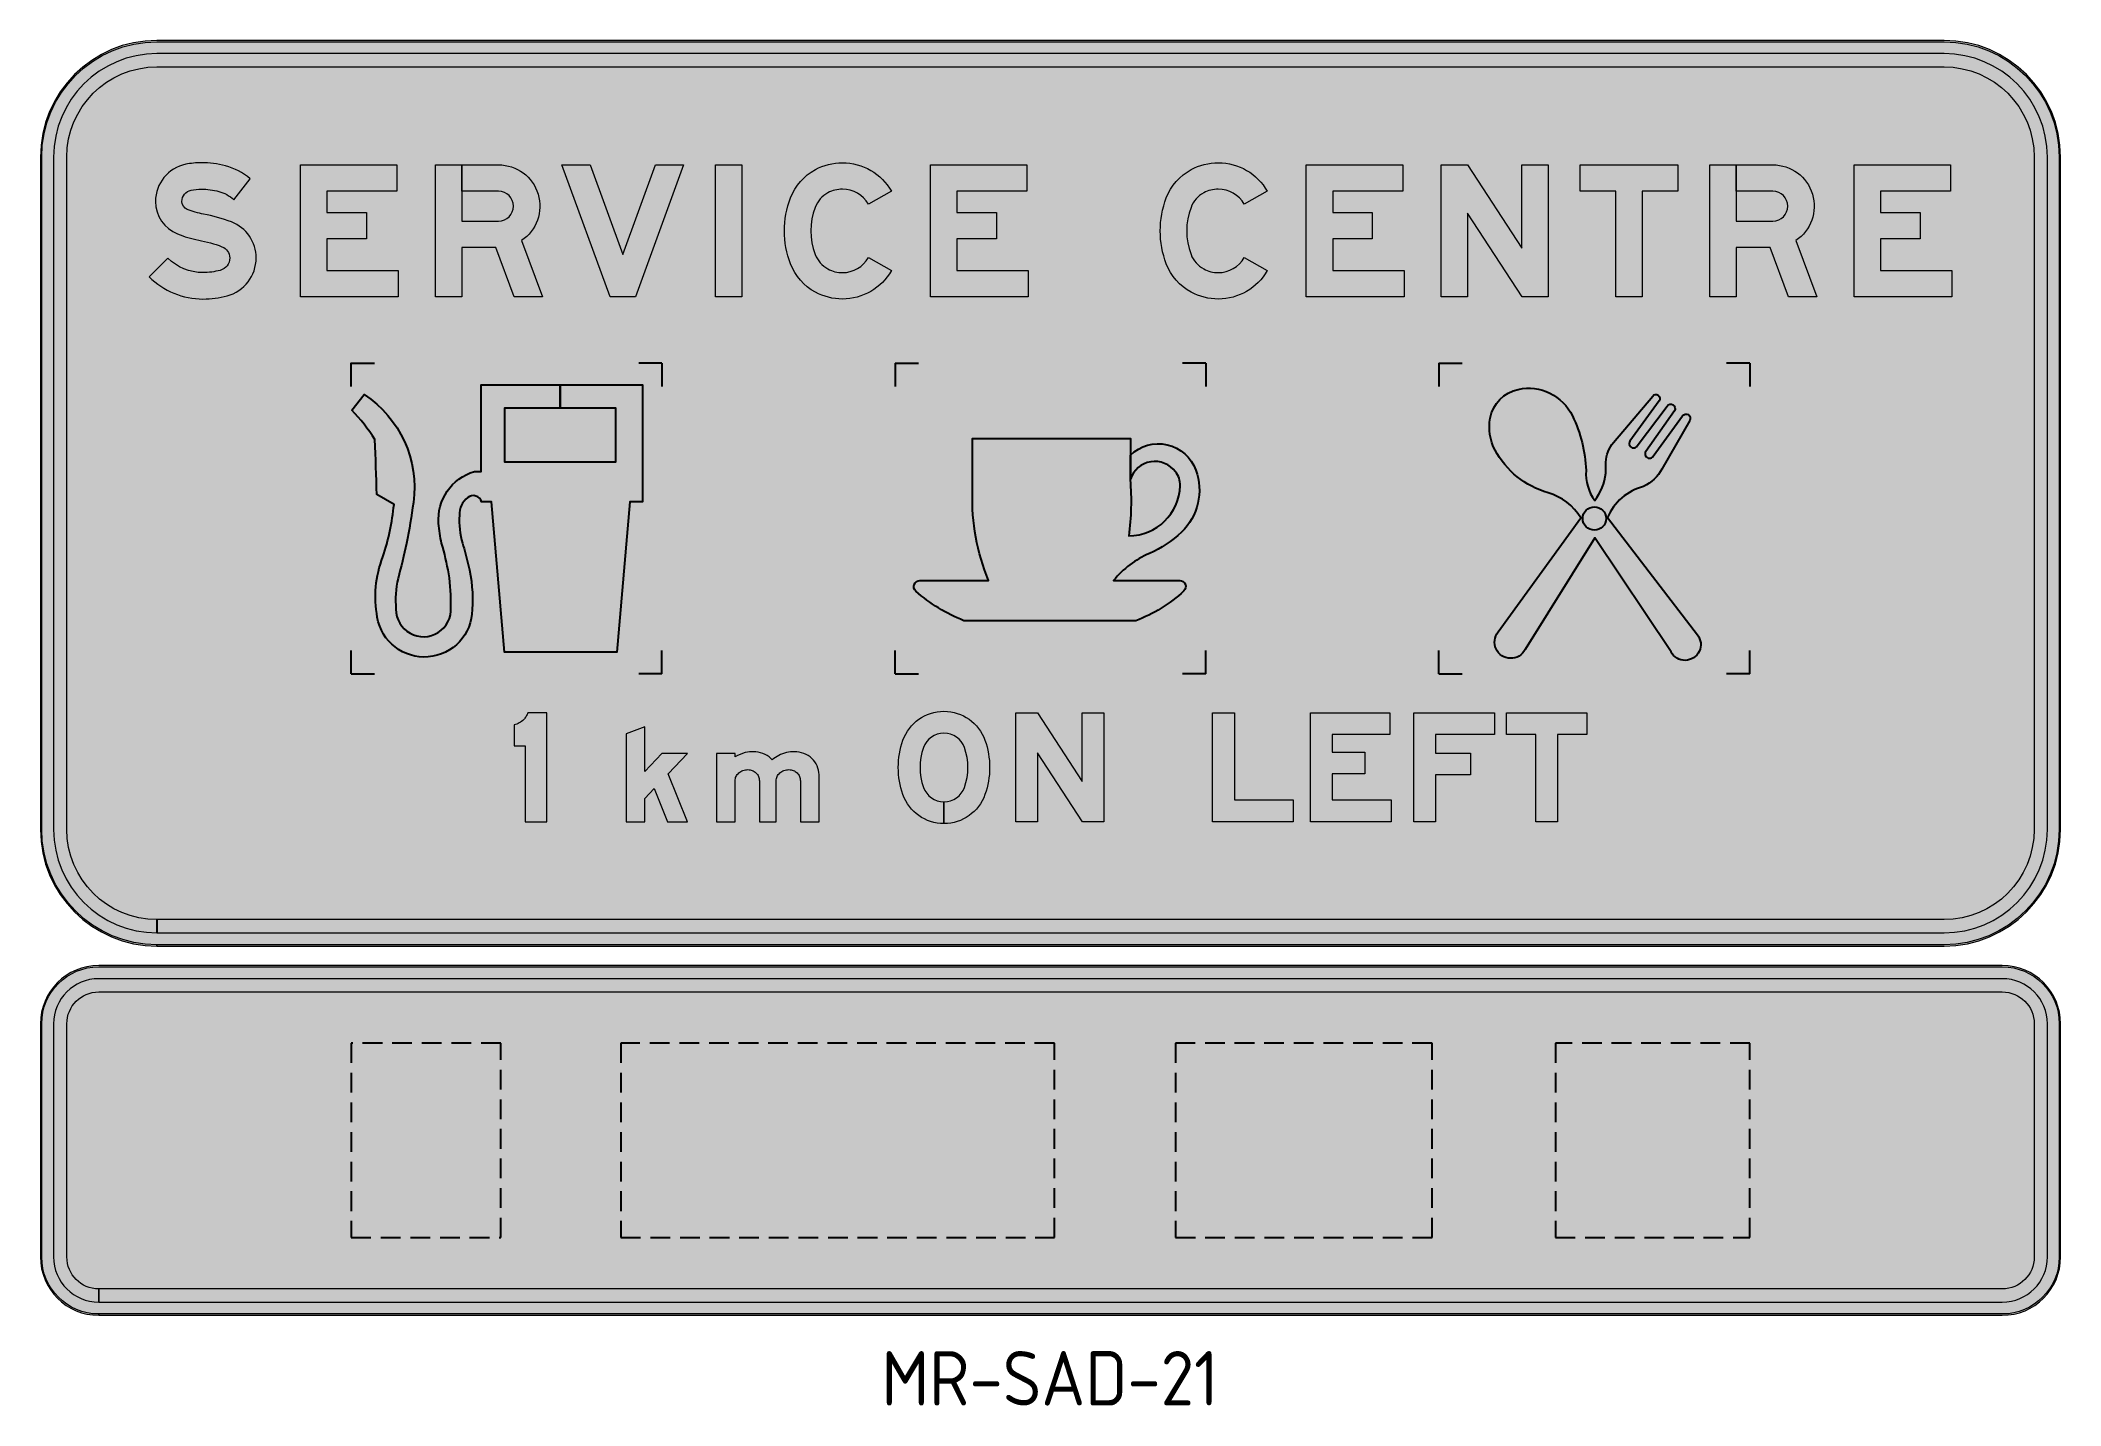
# Model space of a CAD drawing. Header units: millimetres. Extents: x 3270 to 3400, y 511 to 599.
import ezdxf

# ---------------------------------------------------------------- set-up
doc = ezdxf.new("R2010")
doc.units = ezdxf.units.MM
doc.linetypes.add('DASHED', pattern=[19.049999999999997, 12.7, -6.35])
for name, color, linetype in [('DIM', 1, 'Continuous'), ('L25', 1, 'Continuous'), ('White Colour Layer', 255, 'DASHED'), ('Wipeout Frame & Hatch Boundary', 153, 'Continuous')]:
    doc.layers.add(name, color=color, linetype=linetype)
for name, color, linetype, lineweight in [('GSCOLORFILL', 7, 'Continuous', 0), ('GSDIMS', 7, 'Continuous', 0), ('GSOUTLINE', 3, 'Continuous', 0)]:
    doc.layers.add(name, color=color, linetype=linetype, lineweight=lineweight)
doc.layers.get('GSOUTLINE').off()
doc.styles.add('T35', font='isocp2.shx', dxfattribs={"height": 3.5})

msp = doc.modelspace()

# ---------------------------------------------------------------- texts
at = {"layer": 'DIM', "color": 3, "insert": (3334.674619135959, 514.2012841233891), "char_height": 3.5, "width": 16.42482756211029, "attachment_point": 2, "style": 'T35'}
msp.add_mtext('MR-SAD-21', dxfattribs=at)

# ---------------------------------------------------------------- blocks, each defined once
blk = doc.blocks.new('*U36')
at = {"layer": 'GSCOLORFILL', "true_color": 0x165788, "transparency": 33554687}
for points in [[(-2300, -1165), (2300, -1165, 0.414213562373095), (2600, -864.9999999999995), (2600, 865.0000000000014, 0.414213562373095), (2300, 1165.000000000001), (-2300, 1165.000000000002, 0.414213562373095), (-2600, 865.0000000000018), (-2600.000000000001, -864.9999999999991, 0.414213562373095)], [(-2299.966, -1165), (2300, -1165, 0.414213562373095), (2600, -864.9999999999995), (2600, 865.0000000000009, 0.414213562373095), (2300, 1165.000000000001), (-2300, 1165.000000000001, 0.414213562373095), (-2600, 865.0000000000014), (-2600.000000000001, -864.9999999999991, 0.414213562373095), (-2300.000000000001, -1164.999999999999), (-2300, -1161.599999999999, -0.414213562373095), (-2596.6, -864.9999999999995), (-2596.6, 865.0000000000009, -0.414213562373095), (-2300, 1161.600000000001), (2300, 1161.600000000001, -0.414213562373095), (2596.6, 865.0000000000009), (2596.6, -864.9999999999995, -0.414213562373095), (2300, -1161.599999999999), (-2299.966, -1161.599999999999)]]:
    blk.add_hatch(color=146, dxfattribs=at).paths.add_polyline_path(points)
at = {"layer": 'GSCOLORFILL', "transparency": 33554687}
blk.add_hatch(color=7, dxfattribs=at).paths.add_polyline_path([(-2299.660000000001, -1131), (2300, -1131, 0.414213562373095), (2566, -864.9999999999995), (2566, 865.0000000000009, 0.414213562373095), (2300, 1131.000000000001), (-2300, 1131.000000000001, 0.414213562373095), (-2566, 865.0000000000014), (-2566.000000000001, -864.9999999999991, 0.414213562373095), (-2300.000000000001, -1130.999999999999), (-2300, -1097, -0.414213562373095), (-2532, -864.9999999999995), (-2532, 865.0000000000009, -0.414213562373095), (-2300, 1097.000000000001), (2300, 1097.000000000001, -0.414213562373095), (2532, 865.0000000000009), (2532, -864.9999999999995, -0.414213562373095), (2300, -1097), (-2299.660000000001, -1096.999999999999)])
at = {"layer": 'GSCOLORFILL', "color": 146, "linetype": 'Continuous', "true_color": 0x165788, "transparency": 33554687}
for points in [[(-2300, -1165), (2300, -1165, 0.414213562373095), (2600, -864.9999999999995), (2600, 865.0000000000014, 0.414213562373095), (2300, 1165.000000000001), (-2300, 1165.000000000002, 0.414213562373095), (-2600, 865.0000000000018), (-2600.000000000001, -864.9999999999991, 0.414213562373095), (-2300.000000000001, -1164.999999999999)], [(-2299.966, -1165), (2300, -1165, 0.414213562373095), (2600, -864.9999999999995), (2600, 865.0000000000009, 0.414213562373095), (2300, 1165.000000000001), (-2300, 1165.000000000001, 0.414213562373095), (-2600, 865.0000000000014), (-2600.000000000001, -864.9999999999991, 0.414213562373095), (-2300.000000000001, -1164.999999999999), (-2300, -1161.599999999999, -0.414213562373095), (-2596.6, -864.9999999999995), (-2596.6, 865.0000000000009, -0.414213562373095), (-2300, 1161.600000000001), (2300, 1161.600000000001, -0.414213562373095), (2596.6, 865.0000000000009), (2596.6, -864.9999999999995, -0.414213562373095), (2300, -1161.599999999999), (-2299.966, -1161.599999999999), (-2299.966, -1165)]]:
    blk.add_lwpolyline(points, format="xyb", close=True, dxfattribs=at).dxf.unprotected_set("ltscale", 0)
at = {"layer": 'GSCOLORFILL', "color": 7, "linetype": 'Continuous', "transparency": 33554687}
blk.add_lwpolyline([(-2299.660000000001, -1131), (2300, -1131, 0.414213562373095), (2566, -864.9999999999995), (2566, 865.0000000000009, 0.414213562373095), (2300, 1131.000000000001), (-2300, 1131.000000000001, 0.414213562373095), (-2566, 865.0000000000014), (-2566.000000000001, -864.9999999999991, 0.414213562373095), (-2300.000000000001, -1130.999999999999), (-2300, -1097, -0.414213562373095), (-2532, -864.9999999999995), (-2532, 865.0000000000009, -0.414213562373095), (-2300, 1097.000000000001), (2300, 1097.000000000001, -0.414213562373095), (2532, 865.0000000000009), (2532, -864.9999999999995, -0.414213562373095), (2300, -1097), (-2299.660000000001, -1096.999999999999), (-2299.660000000001, -1131)], format="xyb", close=True, dxfattribs=at).dxf.unprotected_set("ltscale", 0)
blk = doc.blocks.new('*U24')
at = {"layer": 'GSCOLORFILL', "linetype": 'Continuous'}
h = blk.add_hatch(color=0, dxfattribs=at)
edge = h.paths.add_edge_path()
edge.add_arc((-8.19903851113338, 212.5234570744239), 35.75004401341256, 299.6709396850626, 316.08345824291126, ccw=False)
edge.add_arc((-8.19903851113321, 212.5234570744241), 35.75004401341266, 283.25842112721386, 299.6709396850622, ccw=False)
edge.add_line((0, 177.7263104320068), (0, 139.6040340560183))
edge.add_line((0, 139.6040340560183), (20.57142857142856, 139.6040340560183))
edge.add_line((20.57142857142856, 139.6040340560183), (20.57142857142855, 0))
edge.add_line((20.57142857142856, 0), (60, 1.550148898132875e-14))
edge.add_line((60, 1.550148898132875e-14), (60, 200))
edge.add_line((60, 200), (25.28571428571423, 200))
edge.add_arc((-8.199038511132528, 212.5234570744232), 35.75004401341143, 327.78871098723846, 339.4939637315657, ccw=False)
edge.add_arc((-8.199038511132812, 212.5234570744234), 35.75004401341184, 316.0834582429112, 327.78871098723846, ccw=False)
at = {"layer": 'GSCOLORFILL', "color": 0, "linetype": 'Continuous'}
blk.add_lwpolyline([(17.55353754404979, 187.7268751833055, -0.07173579467992147), (9.497878077672624, 181.4608623629421, -0.0717357946799199), (0, 177.7263104320068), (0, 139.6040340560183), (20.57142857142856, 139.6040340560183), (20.57142857142856, 0), (60, 1.550148898132875e-14), (60, 200), (25.28571428571422, 200, -0.0511182556596199), (22.0486503356604, 193.4671466658353, -0.0511182556596199)], format="xyb", close=True, dxfattribs=at)
blk = doc.blocks.new('*U23')
at = {"layer": 'L25', "color": 7, "xscale": 1.4, "yscale": 1.4, "zscale": 1.4}
blk.add_blockref('*U24', (0, 0), dxfattribs=at)
blk = doc.blocks.new('*U26')
at = {"layer": 'GSCOLORFILL', "linetype": 'Continuous'}
blk.add_hatch(color=0, dxfattribs=at).paths.add_polyline_path([(90.67667566303874, 102.6105590409248), (132, 146), (76.76187473197388, 146), (40, 107.4000756516775), (40, 203.4999790823973), (0, 188.0614180476359), (0, 0), (40, 0), (40, 49.40011041501656), (60.37012409718483, 70.78871626958689), (88.87815591327308, 0), (132, 0)])
at = {"layer": 'GSCOLORFILL', "color": 0}
blk.add_lwpolyline([(90.67667566303874, 102.6105590409248), (132, 146), (76.76187473197388, 146), (40, 107.4000756516775), (40, 203.4999790823973), (0, 188.0614180476359), (0, 0), (40, 0), (40, 49.40011041501656), (60.37012409718483, 70.78871626958689), (88.87815591327308, 0), (132, 0)], close=True, dxfattribs=at)
blk = doc.blocks.new('*U27')
at = {"layer": 'GSCOLORFILL', "linetype": 'Continuous'}
h = blk.add_hatch(color=0, dxfattribs=at)
edge = h.paths.add_edge_path()
edge.add_arc((155.7153296264924, 86.99511755650809), 24.5282097319339, 45.82979570204179, 68.0808265539651, ccw=False)
edge.add_arc((156.1420760110529, 87.43440733147503), 23.9157654625298, 23.092845889367595, 45.82979570204162, ccw=False)
edge.add_arc((156.8060842686133, 87.7175328658991), 23.19391573138671, 0, 23.09284588936822, ccw=False)
edge.add_line((180, 87.7175328658991), (180, 0))
edge.add_line((180, 0), (220, 0))
edge.add_line((220, 0), (220, 100.8830320548367))
edge.add_arc((174.0753468275611, 100.8830320548367), 45.92465317243887, 0, 23.93171822373219)
edge.add_arc((170.8242551602883, 99.44019281717675), 49.48153131130478, 23.93171822373218, 46.97501240943499)
edge.add_arc((168.730439071099, 97.19681228199977), 52.55021540077355, 46.97501240943522, 68.8635846861375)
edge.add_arc((167.3745328426901, 93.68953779756492), 56.31046220243508, 68.86358468613724, 90)
edge.add_arc((167.3745328426902, 69.99478146240631), 80.00521853759369, 90.00000000000007, 102.6042796135857)
edge.add_arc((166.6926525247094, 78.0285138763368), 72.0245107674768, 103.4695365311015, 130.8206849945816)
edge.add_arc((82.82425516028852, 99.44019281717684), 49.48153131130454, 41.97494773133587, 46.97501240943514)
edge.add_arc((80.73043907109901, 97.19681228199977), 52.55021540077354, 46.97501240943524, 68.86358468613751)
edge.add_arc((79.37453284269009, 93.68953779756492), 56.31046220243508, 68.86358468613724, 90)
edge.add_arc((79.37453284269016, 69.99478146240604), 80.00521853759396, 90.00000000000006, 102.6042796135857)
edge.add_arc((78.69265252470946, 78.02851387633706), 72.02451076747658, 103.4695365311017, 122.4942570075609)
edge.add_line((40, 138.7772487758923), (40, 146))
edge.add_line((40, 146), (0, 146))
edge.add_line((0, 146), (0, 0))
edge.add_line((0, 0), (40, 0))
edge.add_line((40, 0), (40, 87.71753286589909))
edge.add_arc((60.83417894850335, 87.71753286589907), 20.83417894850335, 154.5282720028093, 180, ccw=False)
edge.add_arc((64.03048830144328, 86.19490705822676), 24.37462847220526, 131.0076349936262, 154.5282720028096, ccw=False)
edge.add_arc((66.09710507856302, 83.81817613339862), 27.52419269484101, 109.80736038530819, 131.0076349936262, ccw=False)
edge.add_arc((67.43949500252643, 80.0910470400427), 31.48569518587881, 89.99999999999977, 109.8073603853079, ccw=False)
edge.add_arc((67.43949500252666, 86.30962031839456), 25.26712190752694, 68.08082655396498, 90.00000000000028, ccw=False)
edge.add_arc((67.71532962649229, 86.99511755650809), 24.52820973193397, 45.82979570204162, 68.08082655396481, ccw=False)
edge.add_arc((68.1420760110529, 87.43440733147501), 23.91576546252978, 23.09284588936771, 45.82979570204168, ccw=False)
edge.add_arc((68.80608426861329, 87.7175328658991), 23.19391573138671, 0, 23.09284588936822, ccw=False)
edge.add_line((92, 87.7175328658991), (92, 0))
edge.add_line((92, 0), (128, 0))
edge.add_line((128, 0), (128, 87.71753286589909))
edge.add_arc((148.8341789485033, 87.71753286589919), 20.83417894850334, 154.5282720028097, 180.0000000000003, ccw=False)
edge.add_arc((152.0304883014433, 86.19490705822646), 24.37462847220541, 131.0076349936256, 154.528272002809, ccw=False)
edge.add_arc((154.0971050785631, 83.81817613339872), 27.52419269484096, 109.80736038530841, 131.0076349936264, ccw=False)
edge.add_arc((155.4394950025264, 80.09104704004267), 31.48569518587882, 89.99999999999977, 109.8073603853079, ccw=False)
edge.add_arc((155.4394950025266, 86.30962031839454), 25.26712190752696, 68.08082655396493, 90.00000000000011, ccw=False)
at = {"layer": 'GSCOLORFILL', "color": 0}
blk.add_lwpolyline([(164.8716674585635, 109.7502169884754, -0.09739464939670292), (172.8063946356061, 104.5885415981205, -0.0995354279343683), (178.1414826297246, 96.81470296034922, -0.1011039461656411), (180, 87.7175328658991), (180, 0), (220, 0), (220, 100.8830320548367, 0.1048030179721755), (216.0518361595565, 119.5122594239381, 0.1008855307406954), (204.5863575327339, 135.6139731601839, 0.09579836817007242), (187.6795049501371, 146.2116879931507, 0.09248737428302214), (167.3745328426901, 150, 0.05505205982243612), (149.9161032513398, 148.0719114650645, 0.1199117204326835), (119.6106725914451, 132.5337183696518, 0.02182035996796309), (116.5863575327339, 135.6139731601839, 0.09579836817007242), (99.67950495013713, 146.2116879931507, 0.09248737428302214), (79.37453284269009, 150, 0.05505205982243612), (61.91610325133973, 148.0719114650645, 0.08320220139569866), (40, 138.7772487758923), (40, 146), (0, 146), (0, 0), (40, 0), (40, 87.71753286589909, -0.1116012735434615), (42.02513207801013, 96.67759805996153, -0.102989975481698), (48.03684201390564, 104.5885415981205, -0.09276840372104522), (56.77029056251172, 109.7139617844638, -0.08664174293623021), (67.43949500252654, 111.5767422259215, -0.09593311806680128), (76.87166745856348, 109.7502169884755, -0.09739464939670292), (84.80639463560613, 104.5885415981205, -0.0995354279343683), (90.14148262972458, 96.81470296034922, -0.1011039461656411), (92, 87.7175328658991), (92, 0), (128, 0), (128, 87.71753286589909, -0.1116012735434615), (130.0251320780101, 96.67759805996153, -0.102989975481698), (136.0368420139057, 104.5885415981205, -0.09276840372104506), (144.7702905625117, 109.7139617844638, -0.08664174293623021), (155.4394950025265, 111.5767422259215, -0.09593311806680128)], format="xyb", close=True, dxfattribs=at)
blk = doc.blocks.new('*U25')
at = {"layer": 'L25', "color": 7, "xscale": 1.2, "yscale": 1.2, "zscale": 1.2}
for name, p in [('*U26', (0, 0)), ('*U27', (232.8000000000002, 0))]:
    blk.add_blockref(name, p, dxfattribs=at)
blk = doc.blocks.new('*U29')
at = {"layer": 'GSCOLORFILL', "linetype": 'Continuous'}
blk.add_hatch(color=0, dxfattribs=at).paths.add_polyline_path([(121.6808338127183, 136.222174308893, -0.1727861771058315), (121.6808338127183, 63.07782569110701, -0.3171198761888757), (84.00999999999999, 36.50000125000003), (84.00999999999999, -3.499999374999987, 0.3171542691870943), (159.3616676254366, 49.65565138221405, 0.1727861771058315), (159.3616676254366, 149.644348617786, 0.7053406998158382), (8.638332374563419, 149.644348617786, 0.1727861771058317), (8.63833237456349, 49.65565138221393, 0.3171886628665248), (84, -3.5), (84, 36.5, -0.317188662866525), (46.31916618728172, 63.07782569110698, -0.1727861771058317), (46.31916618728172, 136.222174308893, -0.7053406998158379)])
at = {"layer": 'GSCOLORFILL', "color": 0}
blk.add_lwpolyline([(84, -3.499999999999986, -0.3171886628665251), (8.638332374563447, 49.655651382214, -0.1727861771058316), (8.638332374563447, 149.6443486177861, -0.7053406998158377), (159.3616676254366, 149.644348617786, -0.1727861771058317), (159.3616676254366, 49.65565138221395, -0.3171542691870941), (84.00999999999999, -3.499999374999987), (84.00999999999999, 36.50000125000003, 0.3171198761888754), (121.6808338127183, 63.07782569110697, 0.1727861771058317), (121.6808338127183, 136.222174308893, 0.7053406998158375), (46.31916618728172, 136.222174308893, 0.1727861771058317), (46.31916618728172, 63.07782569110699, 0.3171886628665251), (84, 36.50000000000001)], format="xyb", close=True, dxfattribs=at)
blk = doc.blocks.new('*U30')
at = {"layer": 'GSCOLORFILL', "linetype": 'Continuous'}
blk.add_hatch(color=0, dxfattribs=at).paths.add_polyline_path([(0, 200), (40, 200), (122, 74.01218770513049), (122, 200), (162, 200), (162, 0), (122.4451973049556, 0), (40, 126.6718297886613), (40, 0), (0, 0)])
at = {"layer": 'GSCOLORFILL', "color": 0}
blk.add_lwpolyline([(0, 200), (40, 200), (122, 74.01218770513049), (122, 200), (162, 200), (162, 0), (122.4451973049556, 0), (40, 126.6718297886613), (40, 0), (0, 0)], close=True, dxfattribs=at)
blk = doc.blocks.new('*U28')
at = {"layer": 'L25', "color": 7, "xscale": 1.4, "yscale": 1.4, "zscale": 1.4}
for name, p in [('*U29', (0, 0)), ('*U30', (302.3999999999996, 0))]:
    blk.add_blockref(name, p, dxfattribs=at)
blk = doc.blocks.new('*U32')
at = {"layer": 'GSCOLORFILL', "linetype": 'Continuous'}
blk.add_hatch(color=0, dxfattribs=at).paths.add_polyline_path([(148, 0), (148, 40), (40, 39.99999999999999), (40, 200), (0, 200), (0, 0)])
at = {"layer": 'GSCOLORFILL', "color": 0}
blk.add_lwpolyline([(40, 39.99999999999999), (148, 40), (148, 0), (0, 0), (0, 200), (40, 200)], close=True, dxfattribs=at)
blk = doc.blocks.new('*U33')
at = {"layer": 'GSCOLORFILL', "linetype": 'Continuous'}
blk.add_hatch(color=0, dxfattribs=at).paths.add_polyline_path([(146, 160), (146, 200), (0, 200), (-7.105427357601002e-15, 0), (148, 0), (148, 40.00000000000003), (40, 40), (40, 88), (100, 88), (100, 128), (40, 128), (40.00000000000023, 160)])
at = {"layer": 'GSCOLORFILL', "color": 0}
blk.add_lwpolyline([(146, 200), (146, 160), (40.00000000000023, 160), (40, 128), (100, 128), (100, 88), (40, 88), (40, 40), (148, 40), (148, 0), (0, 0), (0, 200)], close=True, dxfattribs=at)
blk = doc.blocks.new('*U34')
at = {"layer": 'GSCOLORFILL', "linetype": 'Continuous'}
blk.add_hatch(color=0, dxfattribs=at).paths.add_polyline_path([(0, 200), (0, 2.842170943040401e-14), (40, 0), (40, 86), (104, 85.99999999999999), (104, 126), (40, 126), (40, 160), (148, 160), (148, 200)])
at = {"layer": 'GSCOLORFILL', "color": 0}
blk.add_lwpolyline([(0, 200), (148, 200), (148, 160), (40, 160), (40, 126), (104, 126), (104, 85.99999999999999), (40, 86), (40, 1.4210854715202e-14), (0, 0)], close=True, dxfattribs=at)
blk = doc.blocks.new('*U35')
at = {"layer": 'GSCOLORFILL', "linetype": 'Continuous'}
blk.add_hatch(color=0, dxfattribs=at).paths.add_polyline_path([(0, 200), (0, 160), (54, 160), (53.99999999999999, -2.842170943040401e-14), (94, -2.842170943040401e-14), (94, 160), (148, 160), (148, 200)])
at = {"layer": 'GSCOLORFILL', "color": 0}
blk.add_lwpolyline([(94, 0), (54, 0), (54, 160), (0, 160), (0, 200), (148, 200), (148, 160), (94, 160)], close=True, dxfattribs=at)
blk = doc.blocks.new('*U31')
at = {"layer": 'L25', "color": 7}
for name, p, xscale, yscale, zscale in [('*U32', (0, 0), 1.4, 1.4, 1.4), ('*U33', (251.9999999999995, 0), 1.400000000000004, 1.400000000000004, 1.400000000000004), ('*U34', (518, 0), 1.4, 1.4, 1.4), ('*U35', (756, 0), 1.4, 1.4, 1.4)]:
    blk.add_blockref(name, p, dxfattribs=dict(at, xscale=xscale, yscale=yscale, zscale=zscale))
blk = doc.blocks.new('*U22')
at = {"layer": 'L25'}
for name, p in [('*U23', (-1380.6, 0)), ('*U28', (-391.7999999999993, 0)), ('*U31', (417.4000000000005, 0)), ('*U25', (-1092.599999999999, 0))]:
    blk.add_blockref(name, p, dxfattribs=at)
blk = doc.blocks.new('*U4')
at = {"layer": 'GSCOLORFILL'}
h = blk.add_hatch(color=0, dxfattribs=at)
edge = h.paths.add_edge_path()
edge.add_line((128.0092796839635, 147.208601841081), (152.7456313064959, 178.7713941326214))
edge.add_arc((92.39990348711913, 109.6939148833938), 91.72406993520171, 48.85970579400937, 75.27778051059306)
edge.add_arc((78.99288207268374, 58.67001263468867), 144.4799873653113, 75.27778051059312, 90.00000000000001)
edge.add_arc((78.99288207268386, 85.33175301247978), 117.8182469875202, 90.00000000000007, 101.6171928699684)
edge.add_arc((66.80492751943223, 144.6165158618472), 57.29362933240516, 101.6171928699683, 180)
edge.add_arc((62.58819718863253, 144.6165158618469), 53.07689900160546, 179.9999999999996, 248.2079380914717)
edge.add_arc((106.1759115569315, 253.6373776542179), 170.4883002784989, 248.2079379557912, 259.4488388834727)
edge.add_arc((37.69547065021375, -114.0175539080467), 203.4899336988704, 69.1129157403538, 79.44883786256099, ccw=False)
edge.add_arc((103.7322565210285, 59.03273549277617), 18.26774347897161, 0, 69.11291574035403, ccw=False)
edge.add_arc((102.5822511320775, 59.0327354927762), 19.41774886792254, 284.8925916361188, 359.9999999999999, ccw=False)
edge.add_arc((81.42688290007519, 138.5818461542574), 101.7318461542574, 270.00000011030113, 284.89259165424073, ccw=False)
edge.add_arc((81.42688309592096, 112.5164507469259), 75.6664507469259, 225.2527908734773, 270, ccw=False)
edge.add_line((28.15920522160054, 58.77664927246383), (-1.4210854715202e-14, 30.36786258088216))
edge.add_arc((81.42688309592083, 112.5164507469258), 115.6664507469258, 225.2527908734773, 270)
edge.add_arc((81.42688286789851, 138.5818464004461), 141.7318464004461, 270.0000000921791, 284.8925916361187)
edge.add_arc((102.5822511320775, 59.03273549277621), 59.41774886792255, 284.8925916361188, 359.9999999999999)
edge.add_arc((103.7322565210284, 59.03273549277614), 58.26774347897168, 2.794760702372166e-14, 69.11291574035401)
edge.add_arc((37.69547065021402, -114.0175539080455), 243.4899336988692, 69.11291574035378, 79.44883786256112)
edge.add_arc((106.1759127050443, 253.6373816133696), 130.4883043809432, 248.2079380914711, 259.4488390191526, ccw=False)
edge.add_arc((62.58819718863296, 144.6165158618473), 13.07689900160599, 180.0000000000001, 248.20793809147222, ccw=False)
edge.add_arc((66.8049275194322, 144.6165158618471), 17.29362933240522, 101.617192869968, 179.9999999999996, ccw=False)
edge.add_arc((78.99288207268401, 85.33175301247962), 77.81824698752035, 90.00000000000023, 101.61719286996862, ccw=False)
edge.add_arc((78.99288207268403, 58.67001263468913), 104.4799873653108, 75.27778051059317, 90.00000000000023, ccw=False)
edge.add_arc((92.39990348711927, 109.6939148833937), 51.72406993520177, 46.4925534220277, 75.27778051059329, ccw=False)
at = {"layer": 'GSCOLORFILL', "color": 0}
blk.add_lwpolyline([(128.0092796839635, 147.208601841081), (152.7456313064959, 178.7713941326214, 0.1157838700421456), (115.7100197687588, 198.4066168173007, 0.06432630590117254), (78.99288207268371, 203.15, 0.05073302548864252), (55.26760307942943, 200.7364776120583, 0.3559994549684422), (9.511298187027066, 144.6165158618472, 0.3067230646581332), (42.88397197558227, 95.33263699278848, 0.04908705183520875), (74.95721403908608, 86.03172901091932, -0.04512956881296806), (110.245207604436, 76.10001178393202, -0.3110485267063118), (122.0000000000001, 59.03273549277617, -0.3399770024764522), (107.5727647922673, 40.26724204056006, -0.06507280610909352), (81.42688309592093, 36.85000000000002, -0.1977659684033614), (28.15920522160054, 58.77664927246383), (-1.4210854715202e-14, 30.36786258088216, 0.1977659684033614), (81.42688309592081, -3.149999999999977, 0.06507280610909352), (117.8530783221922, 1.610869296516398, 0.3399770024764527), (162.0000000000001, 59.03273549277617, 0.3110485267063115), (124.5063035978294, 113.4714064738178, 0.04512956881296812), (82.28175195829597, 125.3554005621626, -0.04908705183520875), (57.73353974136656, 132.4741277702112, -0.3067230646581334), (49.51129818702698, 144.6165158618472, -0.3559994549684418), (63.32247729454737, 161.5558829078092, -0.05073302548864257), (78.99288207268377, 163.15, -0.06432630590117248), (105.5446983659439, 159.7198459417485, -0.1262638912849542)], format="xyb", close=True, dxfattribs=at)
blk = doc.blocks.new('*U5')
at = {"layer": 'GSCOLORFILL', "linetype": 'Continuous'}
blk.add_hatch(color=0, dxfattribs=at).paths.add_polyline_path([(146, 160), (146, 200), (0, 200), (-7.105427357601002e-15, 0), (148, 0), (148, 40.00000000000003), (40, 40), (40, 88), (100, 88), (100, 128), (40, 128), (40.00000000000023, 160)])
at = {"layer": 'GSCOLORFILL', "color": 0}
blk.add_lwpolyline([(146, 200), (146, 160), (40.00000000000023, 160), (40, 128), (100, 128), (100, 88), (40, 88), (40, 40), (148, 40), (148, 0), (0, 0), (0, 200)], close=True, dxfattribs=at)
blk = doc.blocks.new('*U6')
at = {"layer": 'GSCOLORFILL'}
h = blk.add_hatch(color=0, dxfattribs=at)
edge = h.paths.add_edge_path()
edge.add_line((40.00000000000011, 114.7508916784858), (95.43793284457763, 114.7508916784858))
edge.add_arc((95.43793284457763, 137.3754458392428), 22.62455416075704, 270, 450)
edge.add_line((95.43793284457763, 159.9999999999999), (40.00999999999999, 159.9999999999999))
edge.add_line((40.00999999999999, 159.9999999999999), (40.00999999999999, 200))
edge.add_line((40.00999999999999, 200), (95.43793284457763, 200))
edge.add_arc((95.43793284457763, 137.3754458392429), 62.6245541607571, -56.2163828611578, 90, ccw=False)
edge.add_line((130.2608162632669, 85.32545473221217), (162, 0))
edge.add_line((162, 0), (119.3222763412489, 0))
edge.add_line((119.3222763412489, 0), (91.51659639598392, 74.7508916784858))
edge.add_line((91.51659639598392, 74.7508916784858), (40, 74.75089167848583))
edge.add_line((40, 74.75089167848583), (40, 0))
edge.add_line((40, 0), (0, 0))
edge.add_line((0, 0), (0, 200))
edge.add_line((0, 200), (40, 200))
edge.add_line((40, 200), (40.00000000000011, 114.7508916784858))
at = {"layer": 'GSCOLORFILL', "color": 0}
blk.add_lwpolyline([(40.00000000000011, 114.7508916784858), (95.43793284457763, 114.7508916784858, 0.9999999999999999), (95.43793284457763, 159.9999999999999), (40.00999999999999, 159.9999999999999), (40.00999999999999, 200), (95.43793284457763, 200, -0.7414232065419923), (130.2608162632669, 85.32545473221217), (162, 0), (119.3222763412489, 0), (91.51659639598392, 74.7508916784858), (40, 74.75089167848583), (40, 0), (0, 0), (0, 200), (40, 200)], format="xyb", close=True, dxfattribs=at)
blk = doc.blocks.new('*U7')
at = {"layer": 'GSCOLORFILL', "linetype": 'Continuous'}
blk.add_hatch(color=0, dxfattribs=at).paths.add_polyline_path([(42.56626273796087, 200.0000000000002), (92, 64.158783024439), (141.4337372620391, 200.0000000000002), (184, 200.0000000000002), (111.2183533648219, 0), (72.78164663517816, 0), (0, 199.9999999999999)])
at = {"layer": 'GSCOLORFILL', "color": 0}
blk.add_lwpolyline([(42.56626273796087, 200.0000000000002), (92, 64.158783024439), (141.4337372620391, 200.0000000000002), (184, 200.0000000000002), (111.218353364822, 0), (111.2183533648219, 0), (72.78164663517816, 0), (0, 199.9999999999999)], close=True, dxfattribs=at)
blk = doc.blocks.new('*U8')
at = {"layer": 'GSCOLORFILL', "linetype": 'Continuous'}
blk.add_hatch(color=0, dxfattribs=at).paths.add_polyline_path([(0, 200), (40, 200), (40, 1.4210854715202e-14), (0, 0)])
at = {"layer": 'GSCOLORFILL', "color": 0}
blk.add_lwpolyline([(0, 200), (40, 200), (40, 1.4210854715202e-14), (0, 0)], close=True, dxfattribs=at)
blk = doc.blocks.new('*U9')
at = {"layer": 'GSCOLORFILL'}
h = blk.add_hatch(color=0, dxfattribs=at)
edge = h.paths.add_edge_path()
edge.add_arc((85.80485384282012, 79.38222293294962), 82.00000000000111, 200.9117291322936, 241.62431967812012, ccw=False)
edge.add_arc((139.7643271083099, 100), 139.7643271083099, 159.088270867707, 200.9117291322956, ccw=False)
edge.add_arc((85.80485384281725, 120.6177770670458), 82.00000000000007, 118.3756803218765, 159.0882708677071, ccw=False)
edge.add_arc((87.91005702760673, 116.7203320848662), 86.42966791513376, 90.00000000000051, 118.3756803218757, ccw=False)
edge.add_arc((87.91005702760603, 117.9875464282232), 85.16245357177672, 29.543259367586586, 90.00000000000011, ccw=False)
edge.add_line((162, 159.9794962366381), (127.2006536378383, 140.2562740666601))
edge.add_arc((87.9100570276059, 117.9875464282232), 45.16245357177669, 29.54325936758664, 89.99999999999994)
edge.add_arc((87.91005702760637, 116.720332084867), 46.42966791513288, 90.00000000000053, 118.3756803218757)
edge.add_arc((85.80485384281688, 120.6177770670461), 41.99999999999964, 118.3756803218768, 159.0882708677074)
edge.add_arc((139.7643271083124, 99.99999999999797), 99.76432710831297, 159.0882708677064, 200.9117291322949)
edge.add_arc((85.80485384281938, 79.3822229329517), 42.00000000000265, 200.9117291322968, 241.6243196781231)
edge.add_arc((87.91005702760631, 83.27966791512864), 46.42966791513277, 241.6243196781257, 269.9999999999995)
edge.add_arc((87.91005702760607, 82.01245357177228), 45.16245357177641, 269.9999999999998, 330.4567406324136)
edge.add_line((127.2006536378383, 59.74372593333572), (162.0000000000001, 40.02050376335802))
edge.add_arc((87.91005702760592, 82.01245357177248), 85.16245357177671, 270, 330.45674063241376, ccw=False)
edge.add_arc((87.91005702760908, 83.27966791513819), 86.42966791514243, 241.6243196781242, 269.9999999999979, ccw=False)
at = {"layer": 'GSCOLORFILL', "color": 0}
blk.add_lwpolyline([(46.83428890203254, 7.234492073302761, -0.1795346831938745), (9.206076893959562, 50.11402568851912, -0.1845423893392864), (9.206076893957288, 149.885974311475, -0.1795346831938931), (46.83428890203447, 192.7655079266941, -0.1244488248775011), (87.91005702760594, 203.1499999999999, -0.2700863277343583), (162, 159.9794962366381), (127.2006536378383, 140.2562740666601, 0.2700863277343575), (87.91005702760594, 163.1499999999999, 0.1244488248775011), (65.84432058046468, 157.571492873207, 0.179534683193893), (46.57133394218158, 135.6088049239485, 0.1845423893392858), (46.57133394218238, 64.39119507604534, 0.1795346831938735), (65.8443205804657, 42.42850712678825, 0.124448824877495), (87.91005702760594, 36.84999999999587, 0.2700863277343596), (127.2006536378383, 59.74372593333572), (162.0000000000001, 40.02050376335802, -0.2700863277343596), (87.91005702760594, -3.150000000004241, -0.1244488248774948)], format="xyb", close=True, dxfattribs=at)
blk = doc.blocks.new('*U10')
at = {"layer": 'GSCOLORFILL', "linetype": 'Continuous'}
blk.add_hatch(color=0, dxfattribs=at).paths.add_polyline_path([(146, 160), (146, 200), (0, 200), (-7.105427357601002e-15, 0), (148, 0), (148, 40.00000000000003), (40, 40), (40, 88), (100, 88), (100, 128), (40, 128), (40.00000000000023, 160)])
at = {"layer": 'GSCOLORFILL', "color": 0}
blk.add_lwpolyline([(146, 200), (146, 160), (40.00000000000023, 160), (40, 128), (100, 128), (100, 88), (40, 88), (40, 40), (148, 40), (148, 0), (0, 0), (0, 200)], close=True, dxfattribs=at)
blk = doc.blocks.new('*U3')
at = {"layer": 'GSOUTLINE', "color": 7}
for name, p, xscale, yscale, zscale in [('*U4', (0, 0), 1.699999999999998, 1.699999999999998, 1.699999999999998), ('*U5', (389.5176470588237, 0), 1.7, 1.7, 1.7), ('*U6', (736.9764705882355, 0), 1.7, 1.7, 1.7), ('*U7', (1062.588235294118, 0), 1.7, 1.7, 1.7), ('*U8', (1457.552941176471, 0), 1.7, 1.7, 1.7), ('*U9', (1635.105882352942, 0), 1.7, 1.7, 1.7), ('*U10', (2010.929411764707, 0), 1.7, 1.7, 1.7)]:
    blk.add_blockref(name, p, dxfattribs=dict(at, xscale=xscale, yscale=yscale, zscale=zscale))
blk = doc.blocks.new('*U12')
at = {"layer": 'GSCOLORFILL'}
h = blk.add_hatch(color=0, dxfattribs=at)
edge = h.paths.add_edge_path()
edge.add_arc((85.80485384282012, 79.38222293294962), 82.00000000000111, 200.9117291322936, 241.62431967812012, ccw=False)
edge.add_arc((139.7643271083099, 100), 139.7643271083099, 159.088270867707, 200.9117291322956, ccw=False)
edge.add_arc((85.80485384281725, 120.6177770670458), 82.00000000000007, 118.3756803218765, 159.0882708677071, ccw=False)
edge.add_arc((87.91005702760673, 116.7203320848662), 86.42966791513376, 90.00000000000051, 118.3756803218757, ccw=False)
edge.add_arc((87.91005702760603, 117.9875464282232), 85.16245357177672, 29.543259367586586, 90.00000000000011, ccw=False)
edge.add_line((162, 159.9794962366381), (127.2006536378383, 140.2562740666601))
edge.add_arc((87.9100570276059, 117.9875464282232), 45.16245357177669, 29.54325936758664, 89.99999999999994)
edge.add_arc((87.91005702760637, 116.720332084867), 46.42966791513288, 90.00000000000053, 118.3756803218757)
edge.add_arc((85.80485384281688, 120.6177770670461), 41.99999999999964, 118.3756803218768, 159.0882708677074)
edge.add_arc((139.7643271083124, 99.99999999999797), 99.76432710831297, 159.0882708677064, 200.9117291322949)
edge.add_arc((85.80485384281938, 79.3822229329517), 42.00000000000265, 200.9117291322968, 241.6243196781231)
edge.add_arc((87.91005702760631, 83.27966791512864), 46.42966791513277, 241.6243196781257, 269.9999999999995)
edge.add_arc((87.91005702760607, 82.01245357177228), 45.16245357177641, 269.9999999999998, 330.4567406324136)
edge.add_line((127.2006536378383, 59.74372593333572), (162.0000000000001, 40.02050376335802))
edge.add_arc((87.91005702760592, 82.01245357177248), 85.16245357177671, 270, 330.45674063241376, ccw=False)
edge.add_arc((87.91005702760908, 83.27966791513819), 86.42966791514243, 241.6243196781242, 269.9999999999979, ccw=False)
at = {"layer": 'GSCOLORFILL', "color": 0}
blk.add_lwpolyline([(46.83428890203254, 7.234492073302761, -0.1795346831938745), (9.206076893959562, 50.11402568851912, -0.1845423893392864), (9.206076893957288, 149.885974311475, -0.1795346831938931), (46.83428890203447, 192.7655079266941, -0.1244488248775011), (87.91005702760594, 203.1499999999999, -0.2700863277343583), (162, 159.9794962366381), (127.2006536378383, 140.2562740666601, 0.2700863277343575), (87.91005702760594, 163.1499999999999, 0.1244488248775011), (65.84432058046468, 157.571492873207, 0.179534683193893), (46.57133394218158, 135.6088049239485, 0.1845423893392858), (46.57133394218238, 64.39119507604534, 0.1795346831938735), (65.8443205804657, 42.42850712678825, 0.124448824877495), (87.91005702760594, 36.84999999999587, 0.2700863277343596), (127.2006536378383, 59.74372593333572), (162.0000000000001, 40.02050376335802, -0.2700863277343596), (87.91005702760594, -3.150000000004241, -0.1244488248774948)], format="xyb", close=True, dxfattribs=at)
blk = doc.blocks.new('*U13')
at = {"layer": 'GSCOLORFILL', "linetype": 'Continuous'}
blk.add_hatch(color=0, dxfattribs=at).paths.add_polyline_path([(146, 160), (146, 200), (0, 200), (-7.105427357601002e-15, 0), (148, 0), (148, 40.00000000000003), (40, 40), (40, 88), (100, 88), (100, 128), (40, 128), (40.00000000000023, 160)])
at = {"layer": 'GSCOLORFILL', "color": 0}
blk.add_lwpolyline([(146, 200), (146, 160), (40.00000000000023, 160), (40, 128), (100, 128), (100, 88), (40, 88), (40, 40), (148, 40), (148, 0), (0, 0), (0, 200)], close=True, dxfattribs=at)
blk = doc.blocks.new('*U14')
at = {"layer": 'GSCOLORFILL', "linetype": 'Continuous'}
blk.add_hatch(color=0, dxfattribs=at).paths.add_polyline_path([(0, 200), (40, 200), (122, 74.01218770513049), (122, 200), (162, 200), (162, 0), (122.4451973049556, 0), (40, 126.6718297886613), (40, 0), (0, 0)])
at = {"layer": 'GSCOLORFILL', "color": 0}
blk.add_lwpolyline([(0, 200), (40, 200), (122, 74.01218770513049), (122, 200), (162, 200), (162, 0), (122.4451973049556, 0), (40, 126.6718297886613), (40, 0), (0, 0)], close=True, dxfattribs=at)
blk = doc.blocks.new('*U15')
at = {"layer": 'GSCOLORFILL', "linetype": 'Continuous'}
blk.add_hatch(color=0, dxfattribs=at).paths.add_polyline_path([(0, 200), (0, 160), (54, 160), (53.99999999999999, -2.842170943040401e-14), (94, -2.842170943040401e-14), (94, 160), (148, 160), (148, 200)])
at = {"layer": 'GSCOLORFILL', "color": 0}
blk.add_lwpolyline([(94, 0), (54, 0), (54, 160), (0, 160), (0, 200), (148, 200), (148, 160), (94, 160)], close=True, dxfattribs=at)
blk = doc.blocks.new('*U16')
at = {"layer": 'GSCOLORFILL'}
h = blk.add_hatch(color=0, dxfattribs=at)
edge = h.paths.add_edge_path()
edge.add_line((40.00000000000011, 114.7508916784858), (95.43793284457763, 114.7508916784858))
edge.add_arc((95.43793284457763, 137.3754458392428), 22.62455416075704, 270, 450)
edge.add_line((95.43793284457763, 159.9999999999999), (40.00999999999999, 159.9999999999999))
edge.add_line((40.00999999999999, 159.9999999999999), (40.00999999999999, 200))
edge.add_line((40.00999999999999, 200), (95.43793284457763, 200))
edge.add_arc((95.43793284457763, 137.3754458392429), 62.6245541607571, -56.2163828611578, 90, ccw=False)
edge.add_line((130.2608162632669, 85.32545473221217), (162, 0))
edge.add_line((162, 0), (119.3222763412489, 0))
edge.add_line((119.3222763412489, 0), (91.51659639598392, 74.7508916784858))
edge.add_line((91.51659639598392, 74.7508916784858), (40, 74.75089167848583))
edge.add_line((40, 74.75089167848583), (40, 0))
edge.add_line((40, 0), (0, 0))
edge.add_line((0, 0), (0, 200))
edge.add_line((0, 200), (40, 200))
edge.add_line((40, 200), (40.00000000000011, 114.7508916784858))
at = {"layer": 'GSCOLORFILL', "color": 0}
blk.add_lwpolyline([(40.00000000000011, 114.7508916784858), (95.43793284457763, 114.7508916784858, 0.9999999999999999), (95.43793284457763, 159.9999999999999), (40.00999999999999, 159.9999999999999), (40.00999999999999, 200), (95.43793284457763, 200, -0.7414232065419923), (130.2608162632669, 85.32545473221217), (162, 0), (119.3222763412489, 0), (91.51659639598392, 74.7508916784858), (40, 74.75089167848583), (40, 0), (0, 0), (0, 200), (40, 200)], format="xyb", close=True, dxfattribs=at)
blk = doc.blocks.new('*U17')
at = {"layer": 'GSCOLORFILL', "linetype": 'Continuous'}
blk.add_hatch(color=0, dxfattribs=at).paths.add_polyline_path([(146, 160), (146, 200), (0, 200), (-7.105427357601002e-15, 0), (148, 0), (148, 40.00000000000003), (40, 40), (40, 88), (100, 88), (100, 128), (40, 128), (40.00000000000023, 160)])
at = {"layer": 'GSCOLORFILL', "color": 0}
blk.add_lwpolyline([(146, 200), (146, 160), (40.00000000000023, 160), (40, 128), (100, 128), (100, 88), (40, 88), (40, 40), (148, 40), (148, 0), (0, 0), (0, 200)], close=True, dxfattribs=at)
blk = doc.blocks.new('*U11')
at = {"layer": 'GSOUTLINE', "color": 7}
for name, p, xscale, yscale, zscale in [('*U12', (0, 0), 1.7, 1.7, 1.7), ('*U13', (375.8235294117649, 0), 1.700000000000005, 1.700000000000005, 1.700000000000005), ('*U14', (723.2823529411767, 0), 1.7, 1.7, 1.7), ('*U15', (1080.847058823529, 0), 1.7, 1.7, 1.7), ('*U16', (1414.611764705882, 0), 1.7, 1.7, 1.7), ('*U17', (1785.870588235294, 0), 1.7, 1.7, 1.7)]:
    blk.add_blockref(name, p, dxfattribs=dict(at, xscale=xscale, yscale=yscale, zscale=zscale))
blk = doc.blocks.new('*U2')
at = {"layer": 'GSOUTLINE'}
for name, p in [('*U3', (-2320, 0)), ('*U11', (282.5294117647068, 0))]:
    blk.add_blockref(name, p, dxfattribs=at)
blk = doc.blocks.new('*U37')
at = {"layer": 'GSCOLORFILL', "true_color": 0x165788, "transparency": 33554687}
for points in [[(-2450, -449.9999999999999), (2450, -449.9999999999999, 0.414213562373095), (2600, -299.9999999999999), (2600, 300.0000000000001, 0.414213562373095), (2450, 450.0000000000001), (-2450, 450.0000000000008, 0.414213562373095), (-2600, 300.0000000000008), (-2600, -299.9999999999992, 0.414213562373095)], [(-2449.966, -449.9999999999999), (2450, -449.9999999999999, 0.414213562373095), (2600, -299.9999999999999), (2600, 299.9999999999999, 0.414213562373095), (2450, 449.9999999999999), (-2450, 450.0000000000006, 0.414213562373095), (-2600, 300.0000000000006), (-2600, -299.9999999999992, 0.414213562373095), (-2450, -449.9999999999992), (-2450, -446.5999999999999, -0.414213562373095), (-2596.6, -299.9999999999999), (-2596.6, 299.9999999999999, -0.414213562373095), (-2450, 446.5999999999998), (2449.999999999999, 446.5999999999998, -0.414213562373095), (2596.599999999999, 299.9999999999999), (2596.599999999999, -299.9999999999999, -0.414213562373095), (2449.999999999999, -446.5999999999999), (-2449.966, -446.5999999999993)]]:
    blk.add_hatch(color=146, dxfattribs=at).paths.add_polyline_path(points)
at = {"layer": 'GSCOLORFILL', "transparency": 33554687}
blk.add_hatch(color=7, dxfattribs=at).paths.add_polyline_path([(-2449.66, -415.9999999999999), (2450, -415.9999999999999, 0.414213562373095), (2566, -299.9999999999999), (2566, 299.9999999999999, 0.414213562373095), (2450, 415.9999999999999), (-2450, 416.0000000000006, 0.414213562373095), (-2566, 300.0000000000006), (-2566, -299.9999999999992, 0.414213562373095), (-2450, -415.9999999999992), (-2450, -381.9999999999999, -0.414213562373095), (-2532, -299.9999999999999), (-2532, 299.9999999999999, -0.414213562373095), (-2450, 381.9999999999999), (2450, 381.9999999999999, -0.414213562373095), (2532, 299.9999999999999), (2532, -299.9999999999999, -0.414213562373095), (2450, -381.9999999999999), (-2449.66, -381.9999999999993)])
at = {"layer": 'GSCOLORFILL', "color": 146, "linetype": 'Continuous', "true_color": 0x165788, "transparency": 33554687}
for points in [[(-2450, -449.9999999999999), (2450, -449.9999999999999, 0.414213562373095), (2600, -299.9999999999999), (2600, 300.0000000000001, 0.414213562373095), (2450, 450.0000000000001), (-2450, 450.0000000000008, 0.414213562373095), (-2600, 300.0000000000008), (-2600, -299.9999999999992, 0.414213562373095), (-2450, -449.9999999999992)], [(-2449.966, -449.9999999999999), (2450, -449.9999999999999, 0.414213562373095), (2600, -299.9999999999999), (2600, 299.9999999999999, 0.414213562373095), (2450, 449.9999999999999), (-2450, 450.0000000000006, 0.414213562373095), (-2600, 300.0000000000006), (-2600, -299.9999999999992, 0.414213562373095), (-2450, -449.9999999999992), (-2450, -446.5999999999999, -0.414213562373095), (-2596.6, -299.9999999999999), (-2596.6, 299.9999999999999, -0.414213562373095), (-2450, 446.5999999999998), (2449.999999999999, 446.5999999999998, -0.414213562373095), (2596.599999999999, 299.9999999999999), (2596.599999999999, -299.9999999999999, -0.414213562373095), (2449.999999999999, -446.5999999999999), (-2449.966, -446.5999999999993), (-2449.966, -449.9999999999999)]]:
    blk.add_lwpolyline(points, format="xyb", close=True, dxfattribs=at).dxf.unprotected_set("ltscale", 0)
at = {"layer": 'GSCOLORFILL', "color": 7, "linetype": 'Continuous', "transparency": 33554687}
blk.add_lwpolyline([(-2449.66, -415.9999999999999), (2450, -415.9999999999999, 0.414213562373095), (2566, -299.9999999999999), (2566, 299.9999999999999, 0.414213562373095), (2450, 415.9999999999999), (-2450, 416.0000000000006, 0.414213562373095), (-2566, 300.0000000000006), (-2566, -299.9999999999992, 0.414213562373095), (-2450, -415.9999999999992), (-2450, -381.9999999999999, -0.414213562373095), (-2532, -299.9999999999999), (-2532, 299.9999999999999, -0.414213562373095), (-2450, 381.9999999999999), (2450, 381.9999999999999, -0.414213562373095), (2532, 299.9999999999999), (2532, -299.9999999999999, -0.414213562373095), (2450, -381.9999999999999), (-2449.66, -381.9999999999993), (-2449.66, -415.9999999999999)], format="xyb", close=True, dxfattribs=at).dxf.unprotected_set("ltscale", 0)
blk = doc.blocks.new('BP LOGO')
at = {"layer": 'White Colour Layer', "ltscale": 4}
blk.add_lwpolyline([(192.5000000000002, -249.9999999999991), (192.5, 250), (-192.4999999999998, 249.9999999999991), (-192.4999999999998, -249.9999999999991)], close=True, dxfattribs=at)
blk = doc.blocks.new('Cafe Logo')
at = {"layer": 'White Colour Layer', "ltscale": 4}
blk.add_lwpolyline([(558, -249.9999999999991), (558, 250), (-558, 249.9999999999991), (-558, -249.9999999999991)], close=True, dxfattribs=at)
blk = doc.blocks.new('Maccas Logo')
at = {"layer": 'White Colour Layer', "ltscale": 4}
blk.add_lwpolyline([(330, -249.9999999999991), (330, 250), (-330, 249.9999999999982), (-330, -249.9999999999991)], close=True, dxfattribs=at)
blk = doc.blocks.new('Red_Rooster Logo')
at = {"layer": 'White Colour Layer', "ltscale": 4}
blk.add_lwpolyline([(250, -249.9999999999991), (250, 250), (-250, 249.9999999999991), (-250, -249.9999999999991)], close=True, dxfattribs=at)

# ---------------------------------------------------------------- hatches: boundary and pattern name
at = {"layer": 'White Colour Layer', "linetype": 'Continuous'}
h = msp.add_hatch(color=256, dxfattribs=at)
edge = h.paths.add_edge_path()
edge.add_line((3303.157845029004, 574.8407840893504), (3303.157845029004, 576.3389425603709))
edge.add_line((3303.157845029004, 576.3389425603709), (3308.45604967176, 576.3389425603709))
edge.add_line((3308.45604967176, 576.3389425603709), (3308.45604967176, 568.8303797209862))
edge.add_line((3308.45604967176, 568.8303797209862), (3307.640033531673, 568.8303797209862))
edge.add_line((3307.640033531673, 568.8303797209862), (3306.797944738832, 559.1636256864069))
edge.add_line((3306.797944738832, 559.1636256864069), (3299.574312608135, 559.1636256864069))
edge.add_line((3299.574312608135, 559.1636256864069), (3298.736928219804, 568.8303797209862))
edge.add_line((3298.736928219804, 568.8303797209862), (3298.095297171077, 568.8303797209862))
edge.add_arc((3297.555391095568, 568.6535905334233), 0.5681135337326015, 18.13074112098163, 127.2721426177706)
edge.add_arc((3298.015266639068, 568.0186796393776), 1.351983916314655, 126.486038412635, 182.570319851717)
edge.add_arc((3301.931611537088, 567.6527046072711), 5.275812155272899, 176.6820765434945, 196.4048414896898)
edge.add_arc((3266.615508364035, 557.2553674106482), 31.53901860774921, 13.835766081357917, 16.404841489691023, ccw=False)
edge.add_arc((3288.111039167146, 562.5494061803223), 9.401162094475449, -3.9563098093627787, 13.835766081365477, ccw=False)
edge.add_arc((3294.417189468965, 561.9115699294199), 3.072627369049299, 189.5573458646271, 359.7985319512884, ccw=False)
edge.add_arc((3298.40487051927, 562.711106222857), 7.138827953988496, 158.9069722751537, 190.571438575445, ccw=False)
edge.add_arc((3276.809242938876, 570.2247159884286), 15.73230901493682, 341.6822056625635, 354.228465784437)
edge.add_line((3292.461801622832, 568.6426434278975), (3291.351397520897, 569.2910481308797))
edge.add_arc((2958.013008902476, 559.8223688511558), 333.472843293165, 1.627083872570217, 2.234216844061184)
edge.add_arc((3281.105429895582, 566.4201447167546), 11.98109883316243, 32.30219195899429, 43.86302788058536)
edge.add_line((3289.743783027439, 574.7222880797268), (3290.543017277757, 575.7263482884625))
edge.add_arc((3286.612134497551, 569.7421044154886), 7.159819422509406, -7.780522291300883, 56.70020542460708, ccw=False)
edge.add_arc((3248.888693200751, 574.8965089727707), 45.23377258754431, 348.8487944495375, 352.21947770869536, ccw=False)
edge.add_arc((3189.482910149925, 590.0352093884284), 106.498933702324, 345.78812065331334, 347.0387499778108, ccw=False)
edge.add_arc((3298.977352468957, 562.4691522423914), 6.414052510770607, 167.2123403766338, 184.8350444068072)
edge.add_arc((3294.35678413473, 561.9189404848337), 1.770685681509533, 179.6897360114537, 363.3914833051475)
edge.add_arc((3283.51494876219, 562.3099823674173), 12.61266958105835, 358.6993464329548, 368.6113587479217)
edge.add_arc((3278.57511363935, 561.1346911381427), 17.67784154381778, 9.98051202542137, 16.51357856662407)
edge.add_arc((3304.863352326852, 568.2015908407035), 9.560213321035071, 184.6306397779555, 192.3336694924086, ccw=False)
edge.add_arc((3298.539213246241, 567.6893587238266), 3.215363689052253, 106.37145678045201, 184.6306397779546, ccw=False)
edge.add_line((3297.632919527275, 570.7743539179623), (3298.071994640204, 570.7743539179623))
edge.add_line((3298.071994640204, 570.7743539179623), (3298.071994640204, 576.3389425603709))
edge.add_line((3298.071994640204, 576.3389425603709), (3303.156970052251, 576.3389425603709))
edge.add_line((3303.156970052251, 576.3389425603709), (3303.156970052251, 574.8407840893504))
edge.add_line((3303.156970052251, 574.8407840893504), (3299.570724261073, 574.8407840893504))
edge.add_line((3299.570724261073, 574.8407840893504), (3299.570724261073, 571.3896690301094))
edge.add_line((3299.570724261073, 571.3896690301094), (3306.743215843429, 571.3896690301094))
edge.add_line((3306.743215843429, 571.3896690301094), (3306.743215843429, 574.8407840893504))
edge.add_line((3306.743215843429, 574.8407840893504), (3303.157845029004, 574.8407840893504))
h = msp.add_hatch(color=256, dxfattribs=at)
edge = h.paths.add_edge_path()
edge.add_line((3370.439700036608, 570.6606163277966), (3370.439700036608, 571.3848228635452))
edge.add_arc((3372.660772535558, 571.240250307335), 2.225772735389532, 140.968138069285, 176.27579542376, ccw=False)
edge.add_line((3370.931801447088, 572.6419361654489), (3373.457771892248, 575.6287044485935))
edge.add_arc((3373.661603419233, 575.473517919192), 0.2561838213092966, -37.28372441299513, 142.7162755870046, ccw=False)
edge.add_line((3373.865434946218, 575.3183313897906), (3371.991492103906, 572.7228847919577))
edge.add_arc((3372.229894641996, 572.5692364705611), 0.2836257689907114, 147.1985787627476, 327.1985787627472)
edge.add_line((3372.468297180085, 572.4155881491646), (3374.379965812755, 574.9828567635465))
edge.add_arc((3374.617391374351, 574.8299074810982), 0.2824258846146845, -32.78958927374788, 147.2104107262549, ccw=False)
edge.add_line((3374.854816935947, 574.6769581986499), (3373.014395209067, 572.0599072163299))
edge.add_arc((3373.252667187669, 571.9063430393647), 0.2834704433168798, 147.1985787627471, 327.1985787627471)
edge.add_line((3373.490939166272, 571.7527788623996), (3375.378259894171, 574.3490953572629))
edge.add_arc((3375.608827472509, 574.200563979994), 0.2742680772783876, -32.78958927374612, 147.210410726253, ccw=False)
edge.add_line((3375.839395050847, 574.0520326027251), (3374.048443669008, 570.9339018175925))
edge.add_arc((3371.776377667637, 572.1407779975937), 2.572709472217821, 295.22668436022656, 332.02365044985976, ccw=False)
edge.add_arc((3373.792015203266, 566.3858951378538), 3.548638528266979, 105.0115648692678, 156.417296148894)
edge.add_line((3370.539746391806, 567.8056074264209), (3376.340220906905, 560.2635043623852))
edge.add_arc((3375.536584839547, 559.643025282702), 1.015295630386387, -152.01866210417688, 37.67135841353098, ccw=False)
edge.add_line((3374.63997680129, 559.1666648699745), (3369.725496169166, 566.5066791360847))
edge.add_line((3369.725496169166, 566.5066791360847), (3365.249230490332, 559.3215684195185))
edge.add_arc((3364.324373159034, 559.7998696928221), 1.041217168173464, 141.2560650359721, 332.6537023954134, ccw=False)
edge.add_line((3363.512275062635, 560.4515059971543), (3368.83298479646, 567.7856889270512))
edge.add_arc((3365.723368864173, 565.9140516091737), 3.629426607055843, 31.0431870748528, 74.03569903449716)
edge.add_arc((3368.264941899707, 574.7984585167956), 5.611367709189526, 208.1627015309511, 254.0356990344971, ccw=False)
edge.add_arc((3366.074183746178, 573.6256198266378), 3.126418639211087, 169.1650074652275, 208.162701530951, ccw=False)
edge.add_arc((3365.297489513183, 573.7742738487335), 2.335626662865922, 102.10065368283011, 169.1650074652275, ccw=False)
edge.add_arc((3365.465701030491, 572.9896808966203), 3.138048755695411, 25.68878028463041, 102.10065368281897, ccw=False)
edge.add_arc((3360.252204467629, 570.4818516995285), 8.923353734065941, 2.2890115094019166, 25.688780284626375, ccw=False)
edge.add_arc((3372.167901226379, 570.6582101023855), 3.004861821399018, 176.5649613664418, 215.6433955941888)
edge.add_arc((3366.888286158706, 571.0842022071397), 3.576585736332042, 322.5049720178917, 353.1983231927991)
h = msp.add_hatch(color=256, dxfattribs=at)
edge = h.paths.add_edge_path()
edge.add_arc((3343.46851964278, 559.9319489507117), 6.064710615206093, 113.329168920393, 140.8934789104161)
edge.add_line((3338.762458115614, 563.757350857534), (3343.024583922239, 563.757350857534))
edge.add_arc((3343.024583922239, 563.3714678429518), 0.3858830145821912, -47.23943048385581, 90, ccw=False)
edge.add_arc((3336.865741279189, 570.0316010317196), 9.457195863006275, 290.58595872318455, 312.76056951608996, ccw=False)
edge.add_line((3340.191007110124, 561.1782874856577), (3329.124017858919, 561.1782874856577))
edge.add_arc((3333.134833551545, 571.1213502987753), 10.72152697267611, 228.5748711146264, 248.03192146848738, ccw=False)
edge.add_arc((3326.296349951404, 563.3714678429518), 0.3858830145821357, 90, 228.5748711146086, ccw=False)
edge.add_line((3326.296349951404, 563.757350857534), (3330.718377018596, 563.757350857534))
edge.add_arc((3343.518103661744, 569.0192351107224), 13.83909057825972, 178.2063709747158, 202.3472445275398, ccw=False)
edge.add_line((3329.685793588955, 569.4523933768178), (3329.685793588955, 572.8967501159192))
edge.add_line((3329.685793588955, 572.8967501159192), (3339.848477821294, 572.8967501159192))
edge.add_line((3339.848477821294, 572.8967501159192), (3339.848477821294, 570.2833071230584))
edge.add_arc((3341.428845048627, 569.7487391697615), 1.668329544760556, 161.3116081214588, 163.0119605129674)
edge.add_arc((3322.880093639882, 568.8351531386289), 17.01101047439572, -7.429332427176689, 4.724226522749177, ccw=False)
edge.add_arc((3339.737331621498, 569.9459466745733), 3.310390865631395, 270.1898102835748, 358.5169709273876)
edge.add_arc((3341.623579882993, 569.8971126083416), 1.42351056470745, 358.516970927382, 397.3047005346394)
edge.add_arc((3341.428845048625, 569.7487391697579), 1.66832954475889, 37.30470053465196, 161.2489094247792)
edge.add_line((3339.849063744426, 570.285036196432), (3339.849063744426, 571.831645979778))
edge.add_arc((3341.642327390446, 569.9900451326752), 2.570464585281633, 20.03217583156612, 134.2381134477008, ccw=False)
edge.add_arc((3340.524560094937, 569.5825000982288), 3.760211063322788, -46.14682660394169, 20.032175831572772, ccw=False)
edge.add_arc((3338.314379148571, 571.8829780009694), 6.950367547991887, 293.3291689203823, 313.853173396053, ccw=False)

# ---------------------------------------------------------------- linework, layer by layer
for p, q in [((3309.70604967176, 577.7512841233889), (3308.20604967176, 577.7512841233889)), ((3309.70604967176, 577.7512841233889), (3309.70604967176, 576.2512841233889)), ((3324.70604967176, 577.7512841233889), (3326.20604967176, 577.7512841233889)), ((3324.70604967176, 577.7512841233889), (3324.70604967176, 576.2512841233889)), ((3344.70604967176, 577.7512841233889), (3343.20604967176, 577.7512841233889)), ((3344.70604967176, 577.7512841233889), (3344.70604967176, 576.2512841233889)), ((3359.70604967176, 577.7512841233889), (3361.20604967176, 577.7512841233889)), ((3359.70604967176, 577.7512841233889), (3359.70604967176, 576.2512841233889)), ((3379.70604967176, 577.7512841233889), (3378.20604967176, 577.7512841233889)), ((3379.70604967176, 577.7512841233889), (3379.70604967176, 576.2512841233889)), ((3289.70604967176, 557.7512841233889), (3289.70604967176, 559.2512841233889)), ((3309.70604967176, 557.7512841233889), (3309.70604967176, 559.2512841233889)), ((3324.70604967176, 557.7512841233889), (3324.70604967176, 559.2512841233889)), ((3344.70604967176, 557.7512841233889), (3344.70604967176, 559.2512841233889)), ((3359.70604967176, 557.7512841233889), (3359.70604967176, 559.2512841233889)), ((3379.70604967176, 557.7512841233889), (3379.70604967176, 559.2512841233889)), ((3289.70604967176, 557.7512841233889), (3291.20604967176, 557.7512841233889)), ((3309.70604967176, 557.7512841233889), (3308.20604967176, 557.7512841233889)), ((3324.70604967176, 557.7512841233889), (3326.20604967176, 557.7512841233889)), ((3344.70604967176, 557.7512841233889), (3343.20604967176, 557.7512841233889)), ((3359.70604967176, 557.7512841233889), (3361.20604967176, 557.7512841233889)), ((3379.70604967176, 557.7512841233889), (3378.20604967176, 557.7512841233889))]:
    msp.add_line(p, q, dxfattribs=at)
msp.add_lwpolyline([(3289.70604967176, 576.2512841233889), (3289.70604967176, 577.7512841233889), (3291.20604967176, 577.7512841233889)], dxfattribs=at)
for points in [[(3303.157845029004, 574.8407840893504), (3303.157845029004, 576.3389425603709), (3308.45604967176, 576.3389425603709), (3308.45604967176, 568.8303797209862), (3307.640033531673, 568.8303797209862), (3306.797944738832, 559.1636256864069), (3299.574312608135, 559.1636256864069), (3298.736928219804, 568.8303797209862), (3298.095297171077, 568.8303797209862, 0.5158147320756888), (3297.211340649289, 569.105677115424, 0.2497186466319782), (3296.664642907094, 567.9580492459867, 0.08626986668995926), (3296.87057709701, 566.1626964549178, -0.01121017570338731), (3297.239428325584, 564.7975965856734, -0.07778891226615631), (3297.489797842697, 561.900765731099, -0.9182690546434771), (3291.387210426891, 561.4014072557366, -0.1390481814521471), (3291.744363058706, 565.280251007492, 0.0547981383129724), (3292.461801622832, 568.6426434278975), (3291.351397520897, 569.2910481308797, 0.002649123534512853), (3291.23235052631, 572.8226604558172, 0.05048649206646377), (3289.743783027439, 574.7222880797268), (3290.543017277757, 575.7263482884625, -0.2890167939850906), (3293.706040047889, 568.7728169422202, -0.01470844075689418), (3293.268461850936, 566.1483481913408, -0.005456954024007875), (3292.722387389299, 563.888828777094, 0.07704545879357999), (3292.586124414608, 561.9285289278519, 1.03283707660791), (3296.124368694803, 562.0236906910178, 0.04327629878010872), (3295.985432144651, 564.1984945248375, 0.02851360401172878), (3295.523786627725, 566.1594862166974, -0.03362347000324799), (3295.334344991868, 567.4297761262076, -0.3553917968468412), (3297.632919527275, 570.7743539179623), (3298.071994640204, 570.7743539179623), (3298.071994640204, 576.3389425603709), (3303.156970052251, 576.3389425603709), (3303.156970052251, 574.8407840893504), (3299.570724261073, 574.8407840893504), (3299.570724261073, 571.3896690301094), (3306.743215843429, 571.3896690301094), (3306.743215843429, 574.8407840893504)], [(3370.439700036608, 570.6606163277966), (3370.439700036608, 571.3848228635453, -0.1552892156385126), (3370.931801447088, 572.6419361654489), (3373.457771892248, 575.6287044485935, -0.9999999999999963), (3373.865434946218, 575.3183313897906), (3371.991492103906, 572.7228847919577, 0.9999999999999999), (3372.468297180085, 572.4155881491646), (3374.379965812755, 574.9828567635465, -1.000000000000024), (3374.854816935947, 574.6769581986499), (3373.014395209067, 572.0599072163299, 1), (3373.490939166272, 571.7527788623996), (3375.378259894171, 574.3490953572629, -0.9999999999999872), (3375.839395050847, 574.0520326027251), (3374.048443669008, 570.9339018175925, -0.1619510729546021), (3372.872868118054, 569.813431285008, 0.2281386260832086), (3370.539746391806, 567.8056074264209), (3376.340220906904, 560.2635043623851, -1.088349512181395), (3374.63997680129, 559.1666648699745), (3369.725496169166, 566.5066791360847), (3365.249230490332, 559.3215684195185, -1.104759377131265), (3363.512275062635, 560.4515059971543), (3368.83298479646, 567.7856889270511, 0.1898220818790564), (3366.721600453716, 569.403503025893, -0.2028752735277668), (3363.317899036786, 572.1500222838162, -0.1718210682343509), (3363.003500937502, 574.2133277439862, -0.3012720960254679), (3364.807872753703, 576.0580048611615, -0.3463390681112507), (3368.293591083492, 574.3499705133049, -0.1024570232576269), (3369.168438020639, 570.8382518839534, 0.1721837862560059), (3369.725971329609, 568.9071610039991, 0.134731484443555)], [(3341.066815236894, 565.5008384982733, 0.1208552921945821), (3338.762458115614, 563.757350857534), (3343.024583922239, 563.757350857534, -0.6824058866176347), (3343.286573868475, 563.0881535845481, -0.09705805193534349), (3340.191007110124, 561.1782874856577), (3329.124017858919, 561.1782874856577, -0.08510195554320785), (3326.041034010037, 563.0821246712215, -0.6909805238350638), (3326.296349951404, 563.757350857534), (3330.718377018596, 563.757350857534, -0.1057257426016147), (3329.685793588955, 569.4523933768178), (3329.685793588955, 572.8967501159192), (3339.848477821294, 572.8967501159192), (3339.848477821294, 570.2833071230584, 0.007419323050061793), (3339.833311782581, 570.2361784653272, -0.05307967057533948), (3339.748298311977, 566.6355739742636, 0.405687715164607), (3343.046613621054, 569.8602709447952, 0.1708780268326814), (3342.755874013053, 570.759836394304, 0.6005293447803197), (3339.849063744426, 570.285036196432), (3339.849063744426, 571.831645979778, -0.5441197401676221), (3344.057279904046, 570.870552112343, -0.297063268033149), (3343.129682096447, 566.870945821069, -0.08979303006314514)]]:
    msp.add_lwpolyline(points, format="xyb", close=True, dxfattribs=at)
at = {"layer": 'Wipeout Frame & Hatch Boundary'}
msp.add_circle((3369.70604967176, 567.7512841233889), 0.75, dxfattribs=at)

# ---------------------------------------------------------------- block references
at = {"layer": 'GSDIMS', "xscale": 0.025, "yscale": 0.025, "zscale": 0.025}
for name, p in [('*U36', (3334.70604967176, 569.3762841233894)), ('*U37', (3334.70732467176, 527.751284123389))]:
    msp.add_blockref(name, p, dxfattribs=at)
at = {"layer": 'GSOUTLINE', "xscale": 0.025, "yscale": 0.025, "zscale": 0.025}
msp.add_blockref('*U2', (3334.70604967176, 582.0012841233893), dxfattribs=at)
at = {"layer": 'L25', "xscale": 0.025, "yscale": 0.025, "zscale": 0.025}
msp.add_blockref('*U22', (3334.70604967176, 548.2512841233894), dxfattribs=at)
at = {"layer": 'White Colour Layer', "xscale": 0.025, "yscale": 0.025, "zscale": 0.025}
for name, p in [('BP LOGO', (3294.51982467176, 527.751284123389)), ('Cafe Logo', (3321.00732467176, 527.751284123389)), ('Maccas Logo', (3351.00732467176, 527.751284123389)), ('Red_Rooster Logo', (3373.45732467176, 527.751284123389))]:
    msp.add_blockref(name, p, dxfattribs=at)

msp.set_redraw_order([(e.dxf.handle, doc.entitydb.next_handle()) for e in msp.query("TEXT MTEXT ATTDEF DIMENSION ARC_DIMENSION")])  # texts and dimensions are drawn at this point

doc.saveas('drawing.dxf')
